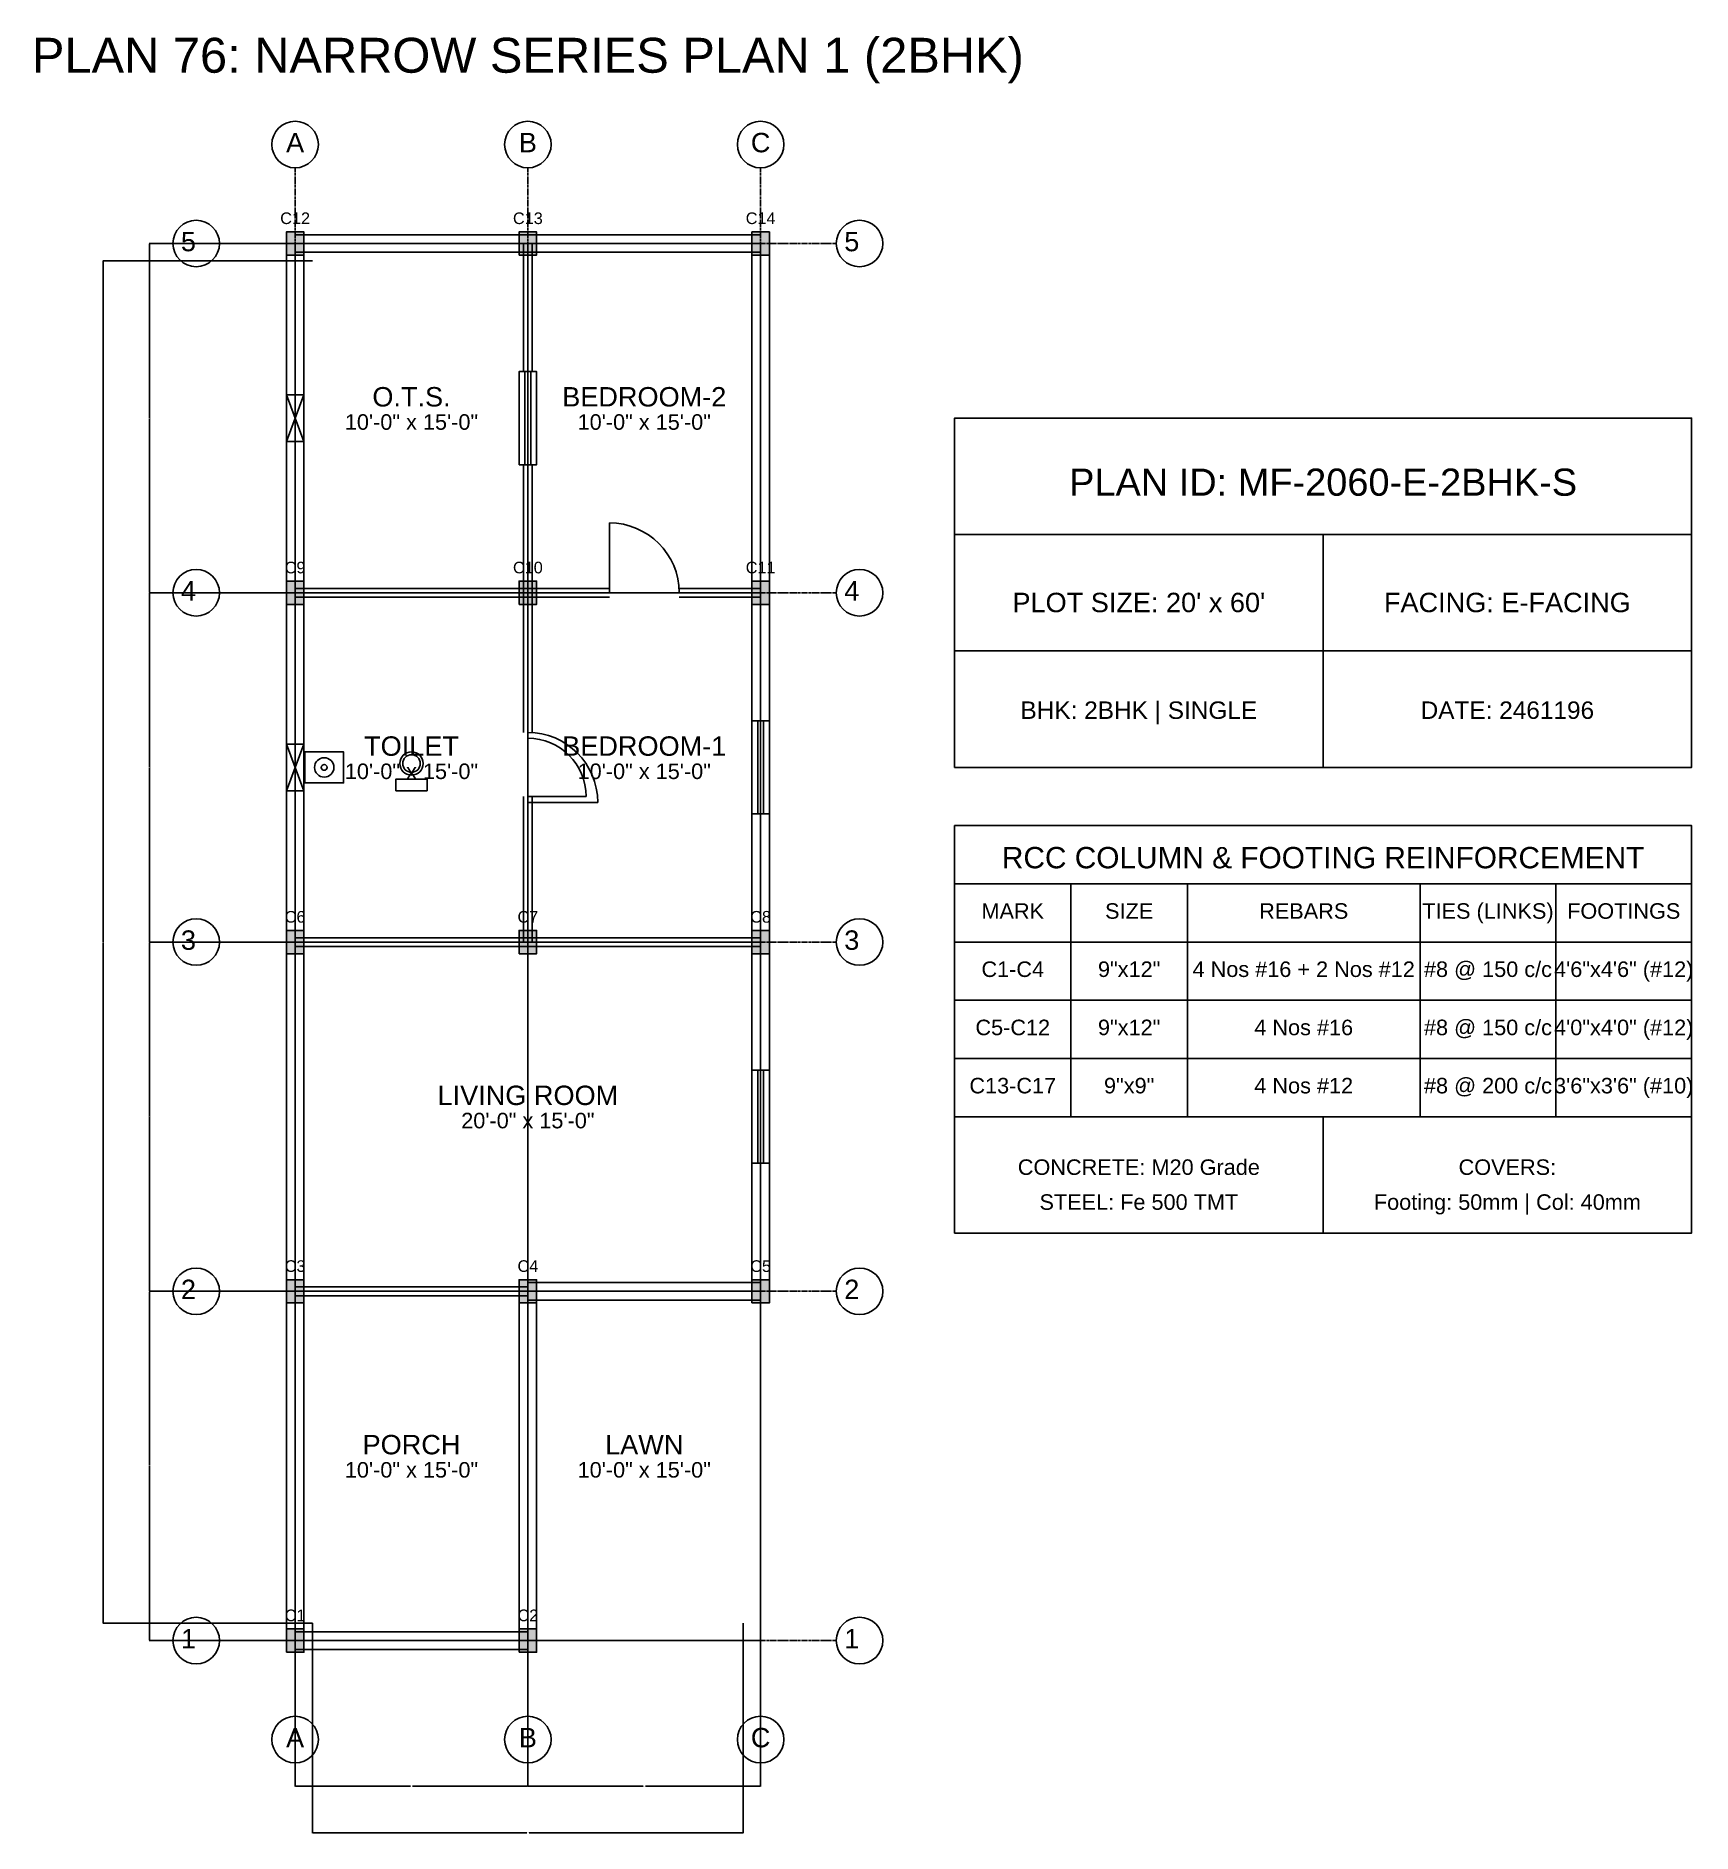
# Model space of a CAD drawing. Header units: inches. Extents: x -134 to 23580, y -99 to 23207.
# Drawn here: x 12366 to 13220, y 17401 to 18327 of the extents above; entities that cross this region are included whole.
import ezdxf
from ezdxf.enums import TextEntityAlignment as Align

# ---------------------------------------------------------------- set-up
doc = ezdxf.new("R2010")
doc.units = ezdxf.units.IN
doc.header["$MEASUREMENT"] = 0
doc.linetypes.add('CENTER', pattern=[2, 1.25, -0.25, 0.25, -0.25])
for name, color, linetype in [('A-COL-HATCH', 251, 'Continuous'), ('A-COLUMN', 1, 'Continuous'), ('A-DIM', 5, 'Continuous'), ('A-DOOR', 30, 'Continuous'), ('A-FIXTURE', 8, 'Continuous'), ('A-TEXT', 2, 'Continuous'), ('A-WALL-EXT', 7, 'Continuous'), ('A-WALL-INT', 9, 'Continuous'), ('A-WINDOW', 4, 'Continuous'), ('S-BEAM-FRAMING', 2, 'Continuous'), ('S-BUBBLE', 4, 'Continuous'), ('S-GRID-CENTER', 8, 'CENTER'), ('S-TABLE', 7, 'Continuous'), ('S-TEXT', 3, 'Continuous')]:
    doc.layers.add(name, color=color, linetype=linetype)
doc.styles.get("Standard").update_dxf_attribs({"font": 'arial.ttf'})
doc.dimstyles.get("Standard").update_dxf_attribs({"dimtxt": 0.18, "dimasz": 0.18, "dimexe": 0.18, "dimexo": 0.0625, "dimgap": 0.09, "dimtad": 0, "dimtih": 1, "dimtoh": 1, "dimdec": 4, "dimzin": 0, "dimdsep": 46, "dimtxsty": 'Standard', "dimcen": 0.09, "dimadec": 0, "dimazin": 0, "dimtfac": 1, "dimtdec": 4, "dimtofl": 0, "dimtmove": 0, "dimatfit": 3, "dimfxl": 1, "dimtolj": 1, "dimtzin": 0, "dimarcsym": 0})

msp = doc.modelspace()

# ---------------------------------------------------------------- texts
at = {"layer": 'A-TEXT'}
for s, height, p in [('PLAN 76: NARROW SERIES PLAN 1 (2BHK)', 18, (12620, 18308)), ('C12', 6, (12500, 18230)), ('C13', 6, (12620, 18230)), ('C14', 6, (12740, 18230)), ('O.T.S.', 10, (12560, 18136)), ('BEDROOM-2', 10, (12680, 18136)), ('10\'-0" x 15\'-0"', 8, (12560, 18124)), ('10\'-0" x 15\'-0"', 8, (12680, 18124)), ('PLAN ID: MF-2060-E-2BHK-S', 14, (13030, 18090)), ('C9', 6, (12500, 18050)), ('C10', 6, (12620, 18050)), ('C11', 6, (12740, 18050)), ("PLOT SIZE: 20' x 60'", 10, (12935, 18030)), ('FACING: E-FACING', 10, (13125, 18030)), ('BHK: 2BHK | SINGLE', 9, (12935, 17975)), ('DATE: 2461196', 9, (13125, 17975)), ('TOILET', 10, (12560, 17956)), ('BEDROOM-1', 10, (12680, 17956)), ('10\'-0" x 15\'-0"', 8, (12560, 17944)), ('10\'-0" x 15\'-0"', 8, (12680, 17944)), ('C6', 6, (12500, 17870)), ('C7', 6, (12620, 17870)), ('C8', 6, (12740, 17870)), ('LIVING ROOM', 10, (12620, 17776)), ('20\'-0" x 15\'-0"', 8, (12620, 17764)), ('C3', 6, (12500, 17690)), ('C4', 6, (12620, 17690)), ('C5', 6, (12740, 17690)), ('PORCH', 10, (12560, 17596)), ('LAWN', 10, (12680, 17596)), ('10\'-0" x 15\'-0"', 8, (12560, 17584)), ('10\'-0" x 15\'-0"', 8, (12680, 17584)), ('C1', 6, (12500, 17510)), ('C2', 6, (12620, 17510))]:
    msp.add_text(s, height=height, dxfattribs=at).set_placement(p, align=Align.CENTER)
at = {"layer": 'S-TEXT'}
for s, height, p in [('A', 10, (12500, 18267)), ('B', 10, (12620, 18267)), ('C', 10, (12740, 18267)), ('5', 10, (12445, 18216)), ('5', 10, (12787, 18216)), ('4', 10, (12445, 18036)), ('4', 10, (12787, 18036)), ('RCC COLUMN & FOOTING REINFORCEMENT', 11, (13030, 17898)), ('MARK', 8, (12870, 17872)), ('SIZE', 8, (12930, 17872)), ('REBARS', 8, (13020, 17872)), ('TIES (LINKS)', 8, (13115, 17872)), ('FOOTINGS', 8, (13185, 17872)), ('3', 10, (12445, 17856)), ('3', 10, (12787, 17856)), ('C1-C4', 8, (12870, 17842)), ('9"x12"', 8, (12930, 17842)), ('4 Nos #16 + 2 Nos #12', 8, (13020, 17842)), ('#8 @ 150 c/c', 8, (13115, 17842)), ('4\'6"x4\'6" (#12)', 8, (13185, 17842)), ('C5-C12', 8, (12870, 17812)), ('9"x12"', 8, (12930, 17812)), ('4 Nos #16', 8, (13020, 17812)), ('#8 @ 150 c/c', 8, (13115, 17812)), ('4\'0"x4\'0" (#12)', 8, (13185, 17812)), ('C13-C17', 8, (12870, 17782)), ('9"x9"', 8, (12930, 17782)), ('4 Nos #12', 8, (13020, 17782)), ('#8 @ 200 c/c', 8, (13115, 17782)), ('3\'6"x3\'6" (#10)', 8, (13185, 17782)), ('CONCRETE: M20 Grade', 8, (12935, 17740)), ('COVERS:', 8, (13125, 17740)), ('STEEL: Fe 500 TMT', 8, (12935, 17722)), ('Footing: 50mm | Col: 40mm', 8, (13125, 17722)), ('2', 10, (12445, 17676)), ('2', 10, (12787, 17676)), ('1', 10, (12445, 17496)), ('1', 10, (12787, 17496)), ('A', 10, (12500, 17445)), ('B', 10, (12620, 17445)), ('C', 10, (12740, 17445))]:
    msp.add_text(s, height=height, dxfattribs=at).set_placement(p, align=Align.CENTER)

# ---------------------------------------------------------------- blocks, each defined once
blk = doc.blocks.new('*D660')
at = {"layer": 'A-DIM', "color": 0, "lineweight": -2, "transparency": 16777216}
for p, q in [((12500, 17508.94), (12500, 17424.82)), ((12620, 17508.94), (12620, 17424.82)), ((12500.18, 17425), (12559.41, 17425)), ((12619.82, 17425), (12560.59, 17425))]:
    blk.add_line(p, q, dxfattribs=at)
at = {"layer": 'A-DIM', "color": 0, "transparency": 16777216}
for points in [[(12500.18, 17425.03), (12500.18, 17424.97), (12500, 17425)], [(12619.82, 17425.03), (12619.82, 17424.97), (12620, 17425)]]:
    blk.add_solid(points, dxfattribs=at)
at = {"layer": 'Defpoints', "color": 0, "transparency": 16777216}
for p in [(12500, 17509), (12620, 17509), (12620, 17425)]:
    blk.add_point(p, dxfattribs=at)
at = {"layer": 'A-DIM', "color": 0, "transparency": 16777216, "insert": (12560, 17425), "char_height": 0.18, "attachment_point": 5}
blk.add_mtext('\\A1;120.0000', dxfattribs=at)
blk = doc.blocks.new('*D661')
at = {"layer": 'A-DIM', "color": 0, "lineweight": -2, "transparency": 16777216}
for p, q in [((12620, 17508.94), (12620, 17424.82)), ((12740, 17508.94), (12740, 17424.82)), ((12620.18, 17425), (12679.41, 17425)), ((12739.82, 17425), (12680.59, 17425))]:
    blk.add_line(p, q, dxfattribs=at)
at = {"layer": 'A-DIM', "color": 0, "transparency": 16777216}
for points in [[(12620.18, 17425.03), (12620.18, 17424.97), (12620, 17425)], [(12739.82, 17425.03), (12739.82, 17424.97), (12740, 17425)]]:
    blk.add_solid(points, dxfattribs=at)
at = {"layer": 'Defpoints', "color": 0, "transparency": 16777216}
for p in [(12620, 17509), (12740, 17509), (12740, 17425)]:
    blk.add_point(p, dxfattribs=at)
at = {"layer": 'A-DIM', "color": 0, "transparency": 16777216, "insert": (12680, 17425), "char_height": 0.18, "attachment_point": 5}
blk.add_mtext('\\A1;120.0000', dxfattribs=at)
blk = doc.blocks.new('*D662')
at = {"layer": 'A-DIM', "color": 0, "lineweight": -2, "transparency": 16777216}
for p, q in [((12509, 17508.94), (12509, 17400.82)), ((12731, 17508.94), (12731, 17400.82)), ((12509.18, 17401), (12619.4, 17401)), ((12730.82, 17401), (12620.6, 17401))]:
    blk.add_line(p, q, dxfattribs=at)
at = {"layer": 'A-DIM', "color": 0, "transparency": 16777216}
for points in [[(12509.18, 17401.03), (12509.18, 17400.97), (12509, 17401)], [(12730.82, 17401.03), (12730.82, 17400.97), (12731, 17401)]]:
    blk.add_solid(points, dxfattribs=at)
at = {"layer": 'Defpoints', "color": 0, "transparency": 16777216}
for p in [(12509, 17509), (12731, 17509), (12731, 17401)]:
    blk.add_point(p, dxfattribs=at)
at = {"layer": 'A-DIM', "color": 0, "transparency": 16777216, "insert": (12620, 17401), "char_height": 0.18, "attachment_point": 5}
blk.add_mtext('\\A1;222.0000', dxfattribs=at)
blk = doc.blocks.new('*D663')
at = {"layer": 'A-DIM', "color": 0, "lineweight": -2, "transparency": 16777216}
for p, q in [((12508.94, 17680), (12424.82, 17680)), ((12425, 17679.82), (12425, 17590.18)), ((12425, 17500.18), (12425, 17589.82)), ((12508.94, 17500), (12424.82, 17500))]:
    blk.add_line(p, q, dxfattribs=at)
at = {"layer": 'A-DIM', "color": 0, "transparency": 16777216}
for points in [[(12424.97, 17679.82), (12425.03, 17679.82), (12425, 17680)], [(12424.97, 17500.18), (12425.03, 17500.18), (12425, 17500)]]:
    blk.add_solid(points, dxfattribs=at)
at = {"layer": 'Defpoints', "color": 0, "transparency": 16777216}
for p in [(12425, 17680), (12509, 17680), (12509, 17500)]:
    blk.add_point(p, dxfattribs=at)
at = {"layer": 'A-DIM', "color": 0, "transparency": 16777216, "insert": (12425, 17590), "char_height": 0.18, "attachment_point": 5}
blk.add_mtext('\\A1;180.0000', dxfattribs=at)
blk = doc.blocks.new('*D664')
at = {"layer": 'A-DIM', "color": 0, "lineweight": -2, "transparency": 16777216}
for p, q in [((12508.94, 17860), (12424.82, 17860)), ((12425, 17859.82), (12425, 17770.18)), ((12425, 17680.18), (12425, 17769.82)), ((12508.94, 17680), (12424.82, 17680))]:
    blk.add_line(p, q, dxfattribs=at)
at = {"layer": 'A-DIM', "color": 0, "transparency": 16777216}
for points in [[(12424.97, 17859.82), (12425.03, 17859.82), (12425, 17860)], [(12424.97, 17680.18), (12425.03, 17680.18), (12425, 17680)]]:
    blk.add_solid(points, dxfattribs=at)
at = {"layer": 'Defpoints', "color": 0, "transparency": 16777216}
for p in [(12425, 17860), (12509, 17860), (12509, 17680)]:
    blk.add_point(p, dxfattribs=at)
at = {"layer": 'A-DIM', "color": 0, "transparency": 16777216, "insert": (12425, 17770), "char_height": 0.18, "attachment_point": 5}
blk.add_mtext('\\A1;180.0000', dxfattribs=at)
blk = doc.blocks.new('*D665')
at = {"layer": 'A-DIM', "color": 0, "lineweight": -2, "transparency": 16777216}
for p, q in [((12508.94, 18040), (12424.82, 18040)), ((12425, 18039.82), (12425, 17950.18)), ((12425, 17860.18), (12425, 17949.82)), ((12508.94, 17860), (12424.82, 17860))]:
    blk.add_line(p, q, dxfattribs=at)
at = {"layer": 'A-DIM', "color": 0, "transparency": 16777216}
for points in [[(12424.97, 18039.82), (12425.03, 18039.82), (12425, 18040)], [(12424.97, 17860.18), (12425.03, 17860.18), (12425, 17860)]]:
    blk.add_solid(points, dxfattribs=at)
at = {"layer": 'Defpoints', "color": 0, "transparency": 16777216}
for p in [(12425, 18040), (12509, 18040), (12509, 17860)]:
    blk.add_point(p, dxfattribs=at)
at = {"layer": 'A-DIM', "color": 0, "transparency": 16777216, "insert": (12425, 17950), "char_height": 0.18, "attachment_point": 5}
blk.add_mtext('\\A1;180.0000', dxfattribs=at)
blk = doc.blocks.new('*D666')
at = {"layer": 'A-DIM', "color": 0, "lineweight": -2, "transparency": 16777216}
for p, q in [((12508.94, 18220), (12424.82, 18220)), ((12425, 18219.82), (12425, 18130.18)), ((12425, 18040.18), (12425, 18129.82)), ((12508.94, 18040), (12424.82, 18040))]:
    blk.add_line(p, q, dxfattribs=at)
at = {"layer": 'A-DIM', "color": 0, "transparency": 16777216}
for points in [[(12424.97, 18219.82), (12425.03, 18219.82), (12425, 18220)], [(12424.97, 18040.18), (12425.03, 18040.18), (12425, 18040)]]:
    blk.add_solid(points, dxfattribs=at)
at = {"layer": 'Defpoints', "color": 0, "transparency": 16777216}
for p in [(12425, 18220), (12509, 18220), (12509, 18040)]:
    blk.add_point(p, dxfattribs=at)
at = {"layer": 'A-DIM', "color": 0, "transparency": 16777216, "insert": (12425, 18130), "char_height": 0.18, "attachment_point": 5}
blk.add_mtext('\\A1;180.0000', dxfattribs=at)
blk = doc.blocks.new('*D667')
at = {"layer": 'A-DIM', "color": 0, "lineweight": -2, "transparency": 16777216}
for p, q in [((12508.94, 18211), (12400.82, 18211)), ((12401, 18210.82), (12401, 17860.18)), ((12401, 17509.18), (12401, 17859.82)), ((12508.94, 17509), (12400.82, 17509))]:
    blk.add_line(p, q, dxfattribs=at)
at = {"layer": 'A-DIM', "color": 0, "transparency": 16777216}
for points in [[(12400.97, 18210.82), (12401.03, 18210.82), (12401, 18211)], [(12400.97, 17509.18), (12401.03, 17509.18), (12401, 17509)]]:
    blk.add_solid(points, dxfattribs=at)
at = {"layer": 'Defpoints', "color": 0, "transparency": 16777216}
for p in [(12401, 18211), (12509, 18211), (12509, 17509)]:
    blk.add_point(p, dxfattribs=at)
at = {"layer": 'A-DIM', "color": 0, "transparency": 16777216, "insert": (12401, 17860), "char_height": 0.18, "attachment_point": 5}
blk.add_mtext('\\A1;702.0000', dxfattribs=at)

# ---------------------------------------------------------------- dimensions: what is measured, and where the dimension line sits
at = {"layer": 'A-DIM'}
for base, p1, p2, picture, middle in [((12425, 18220), (12509, 18040), (12509, 18220), '*D666', (12425, 18130)), ((12401, 18211), (12509, 17509), (12509, 18211), '*D667', (12401, 17860)), ((12425, 18040), (12509, 17860), (12509, 18040), '*D665', (12425, 17950)), ((12425, 17860), (12509, 17680), (12509, 17860), '*D664', (12425, 17770)), ((12425, 17680), (12509, 17500), (12509, 17680), '*D663', (12425, 17590))]:
    dim = msp.add_linear_dim(base=base, p1=p1, p2=p2, angle=90, dimstyle='Standard', dxfattribs=at)
    dim.commit()
    dim.dimension.update_dxf_attribs({"geometry": picture, "text_midpoint": middle})
for base, p1, p2, picture, middle in [((12620, 17425), (12500, 17509), (12620, 17509), '*D660', (12560, 17425)), ((12731, 17401), (12509, 17509), (12731, 17509), '*D662', (12620, 17401)), ((12740, 17425), (12620, 17509), (12740, 17509), '*D661', (12680, 17425))]:
    dim = msp.add_linear_dim(base=base, p1=p1, p2=p2, dimstyle='Standard', dxfattribs=at)
    dim.commit()
    dim.dimension.update_dxf_attribs({"geometry": picture, "text_midpoint": middle})

# ---------------------------------------------------------------- linework, layer by layer
at = {"layer": 'A-COL-HATCH'}
for points in [[(12495.5, 18214), (12504.5, 18214), (12495.5, 18226), (12504.5, 18226)], [(12615.5, 18214), (12624.5, 18214), (12615.5, 18226), (12624.5, 18226)], [(12735.5, 18214), (12744.5, 18214), (12735.5, 18226), (12744.5, 18226)], [(12495.5, 18034), (12504.5, 18034), (12495.5, 18046), (12504.5, 18046)], [(12615.5, 18034), (12624.5, 18034), (12615.5, 18046), (12624.5, 18046)], [(12735.5, 18034), (12744.5, 18034), (12735.5, 18046), (12744.5, 18046)], [(12495.5, 17854), (12504.5, 17854), (12495.5, 17866), (12504.5, 17866)], [(12615.5, 17854), (12624.5, 17854), (12615.5, 17866), (12624.5, 17866)], [(12735.5, 17854), (12744.5, 17854), (12735.5, 17866), (12744.5, 17866)], [(12495.5, 17674), (12504.5, 17674), (12495.5, 17686), (12504.5, 17686)], [(12615.5, 17674), (12624.5, 17674), (12615.5, 17686), (12624.5, 17686)], [(12735.5, 17674), (12744.5, 17674), (12735.5, 17686), (12744.5, 17686)], [(12495.5, 17494), (12504.5, 17494), (12495.5, 17506), (12504.5, 17506)], [(12615.5, 17494), (12624.5, 17494), (12615.5, 17506), (12624.5, 17506)]]:
    msp.add_solid(points, dxfattribs=at)
at = {"layer": 'A-COLUMN'}
for points in [[(12495.5, 18214), (12504.5, 18214), (12504.5, 18226), (12495.5, 18226)], [(12615.5, 18214), (12624.5, 18214), (12624.5, 18226), (12615.5, 18226)], [(12735.5, 18214), (12744.5, 18214), (12744.5, 18226), (12735.5, 18226)], [(12495.5, 18034), (12504.5, 18034), (12504.5, 18046), (12495.5, 18046)], [(12615.5, 18034), (12624.5, 18034), (12624.5, 18046), (12615.5, 18046)], [(12735.5, 18034), (12744.5, 18034), (12744.5, 18046), (12735.5, 18046)], [(12495.5, 17854), (12504.5, 17854), (12504.5, 17866), (12495.5, 17866)], [(12615.5, 17854), (12624.5, 17854), (12624.5, 17866), (12615.5, 17866)], [(12735.5, 17854), (12744.5, 17854), (12744.5, 17866), (12735.5, 17866)], [(12495.5, 17674), (12504.5, 17674), (12504.5, 17686), (12495.5, 17686)], [(12615.5, 17674), (12624.5, 17674), (12624.5, 17686), (12615.5, 17686)], [(12735.5, 17674), (12744.5, 17674), (12744.5, 17686), (12735.5, 17686)], [(12495.5, 17494), (12504.5, 17494), (12504.5, 17506), (12495.5, 17506)], [(12615.5, 17494), (12624.5, 17494), (12624.5, 17506), (12615.5, 17506)]]:
    msp.add_lwpolyline(points, close=True, dxfattribs=at)
at = {"layer": 'A-DOOR'}
for p, q in [((12662, 18040), (12662, 18076)), ((12620, 17935), (12650, 17935)), ((12620, 17932), (12656, 17932))]:
    msp.add_line(p, q, dxfattribs=at)
for centre, radius in [((12662, 18040), 36), ((12620, 17932), 36), ((12620, 17935), 30)]:
    msp.add_arc(centre, radius, 0, 90, dxfattribs=at)
at = {"layer": 'A-FIXTURE'}
for points in [[(12505, 17942), (12525, 17942), (12525, 17958), (12505, 17958)], [(12552, 17938), (12568, 17938), (12568, 17944), (12552, 17944)]]:
    msp.add_lwpolyline(points, close=True, dxfattribs=at)
for centre, radius in [((12560, 17952), 6), ((12515, 17950), 5), ((12515, 17950), 1.5), ((12560, 17952), 4.5)]:
    msp.add_circle(centre, radius, dxfattribs=at)
at = {"layer": 'A-WALL-EXT'}
for p, q in [((12495.5, 18142), (12495.5, 18220)), ((12500, 18224.5), (12620, 18224.5)), ((12504.5, 18142), (12504.5, 18220)), ((12620, 18224.5), (12740, 18224.5)), ((12735.5, 18040), (12735.5, 18220)), ((12744.5, 18040), (12744.5, 18220)), ((12500, 18215.5), (12620, 18215.5)), ((12620, 18215.5), (12740, 18215.5)), ((12495.5, 18040), (12495.5, 18118)), ((12504.5, 18040), (12504.5, 18118)), ((12840, 18070), (13220, 18070)), ((13030, 17950), (13030, 18070)), ((12495.5, 17962), (12495.5, 18040)), ((12504.5, 17962), (12504.5, 18040)), ((12735.5, 17974), (12735.5, 18040)), ((12744.5, 17974), (12744.5, 18040)), ((12840, 18010), (13220, 18010)), ((12495.5, 17860), (12495.5, 17938)), ((12504.5, 17860), (12504.5, 17938)), ((12735.5, 17860), (12735.5, 17926)), ((12744.5, 17860), (12744.5, 17926)), ((12495.5, 17680), (12495.5, 17860)), ((12504.5, 17680), (12504.5, 17860)), ((12735.5, 17794), (12735.5, 17860)), ((12744.5, 17794), (12744.5, 17860)), ((12735.5, 17680), (12735.5, 17746)), ((12744.5, 17680), (12744.5, 17746)), ((12495.5, 17500), (12495.5, 17680)), ((12504.5, 17500), (12504.5, 17680)), ((12615.5, 17500), (12615.5, 17680)), ((12620, 17684.5), (12740, 17684.5)), ((12624.5, 17500), (12624.5, 17680)), ((12620, 17675.5), (12740, 17675.5)), ((12500, 17504.5), (12620, 17504.5)), ((12500, 17495.5), (12620, 17495.5))]:
    msp.add_line(p, q, dxfattribs=at)
msp.add_lwpolyline([(12840, 17950), (13220, 17950), (13220, 18130), (12840, 18130)], close=True, dxfattribs=at)
at = {"layer": 'A-WALL-INT'}
for p, q in [((12617.75, 18154), (12617.75, 18220)), ((12622.25, 18154), (12622.25, 18220)), ((12617.75, 18040), (12617.75, 18106)), ((12622.25, 18040), (12622.25, 18106)), ((12500, 18042.25), (12620, 18042.25)), ((12620, 18042.25), (12662, 18042.25)), ((12698, 18042.25), (12740, 18042.25)), ((12500, 18037.75), (12620, 18037.75)), ((12617.75, 17968), (12617.75, 18040)), ((12620, 18037.75), (12662, 18037.75)), ((12622.25, 17968), (12622.25, 18040)), ((12698, 18037.75), (12740, 18037.75)), ((12617.75, 17860), (12617.75, 17935)), ((12622.25, 17860), (12622.25, 17935)), ((12500, 17862.25), (12620, 17862.25)), ((12500, 17857.75), (12620, 17857.75)), ((12620, 17862.25), (12740, 17862.25)), ((12620, 17857.75), (12740, 17857.75)), ((12500, 17682.25), (12620, 17682.25)), ((12500, 17677.75), (12620, 17677.75))]:
    msp.add_line(p, q, dxfattribs=at)
at = {"layer": 'A-WINDOW'}
for p, q in [((12618.5, 18106), (12618.5, 18154)), ((12621.5, 18106), (12621.5, 18154)), ((12495.5, 18118), (12504.5, 18142)), ((12495.5, 18142), (12504.5, 18118)), ((12738.5, 17926), (12738.5, 17974)), ((12741.5, 17926), (12741.5, 17974)), ((12495.5, 17938), (12504.5, 17962)), ((12495.5, 17962), (12504.5, 17938)), ((12738.5, 17746), (12738.5, 17794)), ((12741.5, 17746), (12741.5, 17794))]:
    msp.add_line(p, q, dxfattribs=at)
for points in [[(12615.5, 18106), (12624.5, 18106), (12624.5, 18154), (12615.5, 18154)], [(12495.5, 18118), (12504.5, 18118), (12504.5, 18142), (12495.5, 18142)], [(12735.5, 17926), (12744.5, 17926), (12744.5, 17974), (12735.5, 17974)], [(12495.5, 17938), (12504.5, 17938), (12504.5, 17962), (12495.5, 17962)], [(12735.5, 17746), (12744.5, 17746), (12744.5, 17794), (12735.5, 17794)]]:
    msp.add_lwpolyline(points, close=True, dxfattribs=at)
at = {"layer": 'S-BEAM-FRAMING'}
for p, q in [((12500, 17500), (12500, 18220)), ((12500, 18220), (12740, 18220)), ((12620, 17500), (12620, 18220)), ((12740, 17500), (12740, 18220)), ((12500, 18040), (12740, 18040)), ((12500, 17860), (12740, 17860)), ((12500, 17680), (12740, 17680)), ((12500, 17500), (12740, 17500))]:
    msp.add_line(p, q, dxfattribs=at)
at = {"layer": 'S-BUBBLE'}
for centre in [(12500, 18271), (12620, 18271), (12740, 18271), (12449, 18220), (12791, 18220), (12449, 18040), (12791, 18040), (12449, 17860), (12791, 17860), (12449, 17680), (12791, 17680), (12449, 17500), (12791, 17500), (12500, 17449), (12620, 17449), (12740, 17449)]:
    msp.add_circle(centre, 12, dxfattribs=at)
at = {"layer": 'S-GRID-CENTER'}
for p, q in [((12500, 17461), (12500, 18259)), ((12620, 17461), (12620, 18259)), ((12740, 17461), (12740, 18259)), ((12461, 18220), (12779, 18220)), ((12461, 18040), (12779, 18040)), ((12461, 17860), (12779, 17860)), ((12461, 17680), (12779, 17680)), ((12461, 17500), (12779, 17500))]:
    msp.add_line(p, q, dxfattribs=at)
at = {"layer": 'S-TABLE'}
for points in [[(12840, 17890), (13220, 17890), (13220, 17920), (12840, 17920)], [(12840, 17860), (12900, 17860), (12900, 17890), (12840, 17890)], [(12900, 17860), (12960, 17860), (12960, 17890), (12900, 17890)], [(12960, 17860), (13080, 17860), (13080, 17890), (12960, 17890)], [(13080, 17860), (13150, 17860), (13150, 17890), (13080, 17890)], [(13150, 17860), (13220, 17860), (13220, 17890), (13150, 17890)], [(12840, 17830), (12900, 17830), (12900, 17860), (12840, 17860)], [(12900, 17830), (12960, 17830), (12960, 17860), (12900, 17860)], [(12960, 17830), (13080, 17830), (13080, 17860), (12960, 17860)], [(13080, 17830), (13150, 17830), (13150, 17860), (13080, 17860)], [(13150, 17830), (13220, 17830), (13220, 17860), (13150, 17860)], [(12840, 17800), (12900, 17800), (12900, 17830), (12840, 17830)], [(12900, 17800), (12960, 17800), (12960, 17830), (12900, 17830)], [(12960, 17800), (13080, 17800), (13080, 17830), (12960, 17830)], [(13080, 17800), (13150, 17800), (13150, 17830), (13080, 17830)], [(13150, 17800), (13220, 17800), (13220, 17830), (13150, 17830)], [(12840, 17770), (12900, 17770), (12900, 17800), (12840, 17800)], [(12900, 17770), (12960, 17770), (12960, 17800), (12900, 17800)], [(12960, 17770), (13080, 17770), (13080, 17800), (12960, 17800)], [(13080, 17770), (13150, 17770), (13150, 17800), (13080, 17800)], [(13150, 17770), (13220, 17770), (13220, 17800), (13150, 17800)], [(12840, 17710), (13030, 17710), (13030, 17770), (12840, 17770)], [(13030, 17710), (13220, 17710), (13220, 17770), (13030, 17770)]]:
    msp.add_lwpolyline(points, close=True, dxfattribs=at)

msp.set_redraw_order([(e.dxf.handle, doc.entitydb.next_handle()) for e in msp.query("TEXT MTEXT ATTDEF DIMENSION ARC_DIMENSION")])  # texts and dimensions are drawn at this point

doc.saveas('drawing.dxf')
